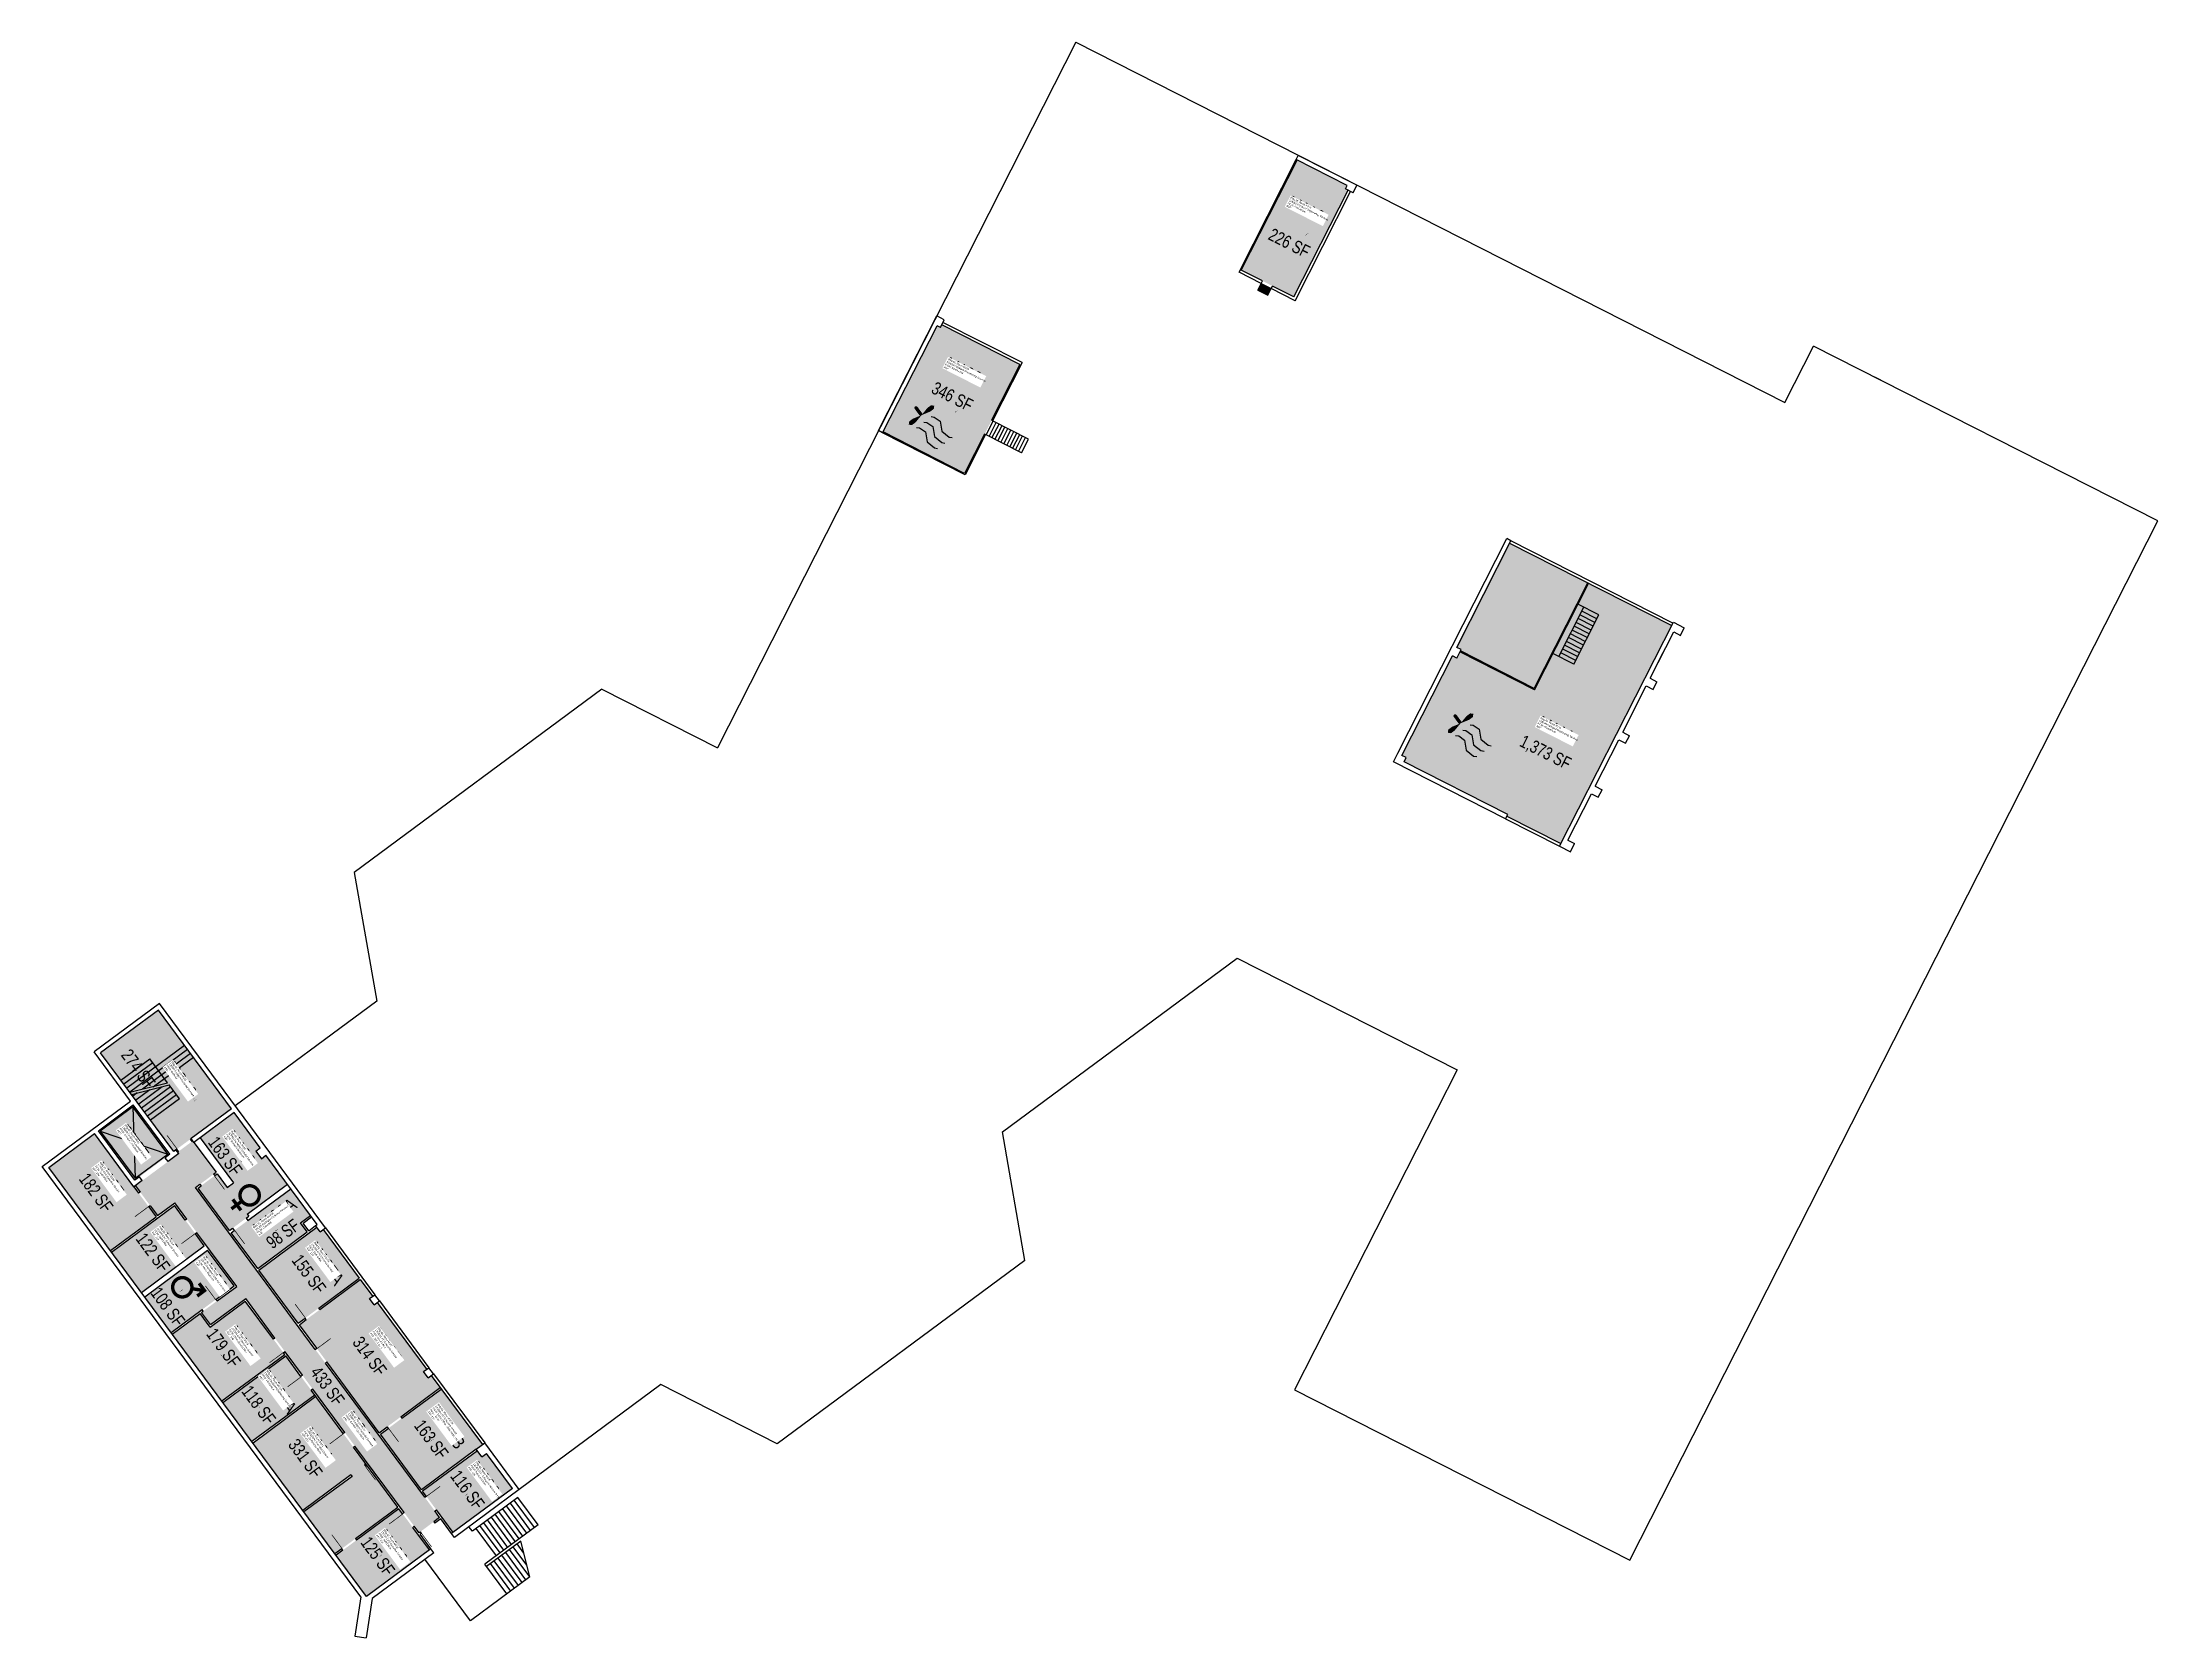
# Model space of a CAD drawing. Header units: inches. Extents: x 69218137 to 69222609, y 27671114 to 27674487.
import ezdxf
from ezdxf.enums import TextEntityAlignment as Align

# ---------------------------------------------------------------- set-up
doc = ezdxf.new("R2010")
doc.units = ezdxf.units.IN
doc.header["$LTSCALE"] = 25
doc.header["$MEASUREMENT"] = 0
doc.layers.get('0').update_dxf_attribs({"linetype": 'CONTINUOUS'})
for name, color, linetype in [('A-DOOR', 2, 'CONTINUOUS'), ('A-FLOR', 3, 'CONTINUOUS'), ('A-IDEN-ICON', 4, 'CONTINUOUS'), ('A-IDEN-RNUM', 7, 'CONTINUOUS'), ('A-IDEN-SNUM', 4, 'CONTINUOUS'), ('A-IDEN-VNUM', 4, 'CONTINUOUS'), ('A-SITE', 3, 'CONTINUOUS'), ('A-WALL', 5, 'CONTINUOUS'), ('AREA-TEXT', 3, 'CONTINUOUS'), ('Rooms-Category-Color', 7, 'CONTINUOUS'), ('Rooms-College-Color', 7, 'CONTINUOUS'), ('Rooms-Department-Color', 7, 'CONTINUOUS'), ('Rooms-Division-Color', 7, 'CONTINUOUS'), ('Rooms-Information', 7, 'CONTINUOUS')]:
    doc.layers.add(name, color=color, linetype=linetype)
doc.styles.add('CP_AREA', font='arial.ttf', dxfattribs={"height": 15})
doc.styles.add('CP_ROOMSNUMBER', font='arial.ttf', dxfattribs={"height": 1})
doc.styles.add('CP_ROOMVNUMBER', font='arial.ttf', dxfattribs={"width": 0.85, "height": 0.075})

# ---------------------------------------------------------------- blocks, each defined once
blk = doc.blocks.new('CPMECH')
for p, q in [((0.005, 0.025), (0.015, 0.035)), ((0.015, 0.035), (0.045, 0.045)), ((0.015, -0.005), (0.045, 0.005)), ((0.045, 0.045), (0.085, 0.025)), ((0.045, 0.005), (0.085, -0.015)), ((0.085, 0.025), (0.125, 0.035)), ((0.125, 0.035), (0.135, 0.045)), ((0.125, -0.005), (0.135, 0.005)), ((0.005, -0.015), (0.015, -0.005)), ((0.005, -0.055), (0.015, -0.045)), ((0.015, -0.045), (0.045, -0.035)), ((0.045, -0.035), (0.085, -0.055)), ((0.085, -0.015), (0.125, -0.005)), ((0.085, -0.055), (0.125, -0.045)), ((0.125, -0.045), (0.135, -0.035))]:
    blk.add_line(p, q)
at = {"const_width": 0.0075}
blk.add_lwpolyline([(-0.0682, -0.0069, 1), (-0.0618, -0.0031, 1)], format="xyb", close=True, dxfattribs=at)
at = {"const_width": 0.015}
blk.add_lwpolyline([(-0.025, -0.005), (-0.065, -0.005)], dxfattribs=at)
for points in [[(-0.025, -0.005, 0, 0.02, 0), (-0.025, 0.035, 0.02, 0.02, 0), (-0.025, 0.055, 0.02, 0, 0), (-0.025, 0.065, 0, 0, 0)], [(-0.025, -0.005, 0, 0.02, 0), (-0.025, -0.045, 0.02, 0.02, 0), (-0.025, -0.065, 0.02, 0, 0), (-0.025, -0.075, 0, 0, 0)]]:
    blk.add_lwpolyline(points, format="xyseb")
blk = doc.blocks.new('CPWOMEN')
at = {"const_width": 0.015}
blk.add_lwpolyline([(-0.0375, 0, 1), (0.0475, 0, 1)], format="xyb", close=True, dxfattribs=at)
for points in [[(-0.025, -0.07), (0.035, -0.07)], [(0.005, -0.04), (0.005, -0.1)]]:
    blk.add_lwpolyline(points, dxfattribs=at)
blk = doc.blocks.new('CPMEN')
at = {"const_width": 0.015}
blk.add_lwpolyline([(-0.0575, -0.02, 1), (0.0275, -0.02, 1)], format="xyb", close=True, dxfattribs=at)
for points in [[(0.055, 0.01), (0.055, 0.05), (0.015, 0.05)], [(0.0151, 0.0101), (0.055, 0.05)]]:
    blk.add_lwpolyline(points, dxfattribs=at)

msp = doc.modelspace()

# ---------------------------------------------------------------- hatches: boundary and pattern name
at = {"layer": 'Rooms-Category-Color', "true_color": 0xadadad}
for points in [[(69220789.6, 27674238.5), (69220895.7, 27674184.6), (69220892.1, 27674177.5), (69220897.4, 27674174.8), (69220782.8, 27673949.2), (69220671.4, 27674005.8)], [(69219914.3, 27673663.5), (69220086.8, 27673575.9), (69220203.7, 27673805.9), (69220193, 27673811.4), (69220038.3, 27673889.9), (69220036.5, 27673886.4), (69220035.6, 27673884.6), (69220028.4, 27673888.2)], [(69221127.3, 27673185.4), (69221136.4, 27673203.2), (69221125.5, 27673208.4), (69221236.7, 27673428.1), (69221402.6, 27673345), (69221404.2, 27673344.2), (69221402.6, 27673345), (69221404.2, 27673344.2), (69221416.7, 27673337.9), (69221448.4, 27673321.8), (69221581.7, 27673254.1), (69221573.1, 27673237.2), (69221555.9, 27673203.3), (69221554, 27673199.7), (69221524.6, 27673141.8), (69221521.9, 27673136.4), (69221468.5, 27673031.2), (69221466.2, 27673026.7), (69221465.7, 27673025.8), (69221464.4, 27673023.2), (69221462.1, 27673018.7), (69221349.4, 27672796.7), (69221347.5, 27672793.1), (69221233.4, 27672851.1), (69221235.2, 27672854.7), (69221135.4, 27672905.4), (69221128.2, 27672909), (69221015.9, 27672966.1), (69221020.4, 27672975), (69221011.5, 27672979.5), (69221058.8, 27673072.7), (69221071.1, 27673096.8), (69221118.4, 27673189.9)], [(69218414.3, 27672142.1), (69218469, 27672182.5), (69218536.5, 27672232.5), (69218532.9, 27672237.3), (69218509.1, 27672269.5), (69218493.4, 27672290.8), (69218487.4, 27672298.8), (69218463.3, 27672331.4), (69218459.7, 27672336.2), (69218417.8, 27672392.8), (69218403.5, 27672412.1), (69218382.1, 27672441.1), (69218321, 27672395.9), (69218314.6, 27672391.1), (69218259.9, 27672350.6), (69218281.4, 27672321.7), (69218295.6, 27672302.4)], [(69218332.3, 27672081.4), (69218255, 27672185.9), (69218328.9, 27672240.6), (69218406.3, 27672136.1), (69218396.6, 27672129), (69218342, 27672088.5)], [(69218567.9, 27672001.3), (69218538.9, 27671979.9), (69218532.5, 27671975.1), (69218466, 27672064.9), (69218472.2, 27672069.5), (69218501.2, 27672091), (69218506.5, 27672094.9), (69218527.7, 27672066.1), (69218540.6, 27672075.7), (69218470.1, 27672170.9), (69218481.3, 27672179.2), (69218542.4, 27672224.4), (69218597.5, 27672150.1), (69218587.8, 27672142.9), (69218599.7, 27672126.8), (69218609.4, 27672134), (69218654.7, 27672072.7), (69218569.5, 27672009.7), (69218573, 27672005.1)], [(69218454.9, 27672164.6), (69218422.7, 27672140.8), (69218425.1, 27672137.6), (69218402.6, 27672120.9), (69218347.9, 27672080.5), (69218333.5, 27672069.8), (69218343.4, 27672056.3), (69218364.8, 27672027.4), (69218380.3, 27672006.5), (69218416.8, 27672033.5), (69218442.1, 27671999.3), (69218463.5, 27671970.4), (69218547.5, 27671856.9), (69218506, 27671826.1), (69218477, 27671804.7), (69218473.2, 27671801.9), (69218492.3, 27671776.1), (69218566.6, 27671831.1), (69218628.3, 27671747.7), (69218649.7, 27671718.8), (69218686.8, 27671668.8), (69218708.2, 27671639.8), (69218901.5, 27671378.6), (69218923, 27671349.7), (69218933.1, 27671336), (69218935.3, 27671337.6), (69218964.2, 27671359.1), (69218976.7, 27671368.3), (69218966.6, 27671382), (69218945.1, 27671410.9), (69218735.1, 27671694.6), (69218713.7, 27671723.6), (69218460.4, 27672065.8), (69218469.9, 27672072.8), (69218498.8, 27672094.2), (69218504.1, 27672098.1)], [(69218682.4, 27671991.5), (69218703.3, 27672007), (69218661.7, 27672063.3), (69218576.5, 27672000.2), (69218571.4, 27671996.5), (69218542.5, 27671975), (69218536.1, 27671970.3), (69218592, 27671894.7), (69218637.2, 27671928.2), (69218642.1, 27671931.8), (69218650.1, 27671937.7), (69218679, 27671959.2), (69218696.7, 27671972.3)], [(69218409, 27671759.3), (69218474.6, 27671807.9), (69218503.6, 27671829.3), (69218542, 27671857.7), (69218486, 27671933.2), (69218353.1, 27671834.8), (69218390.5, 27671784.2), (69218394.1, 27671779.4)], [(69218651.4, 27671709.8), (69218712.7, 27671627), (69218579.7, 27671528.6), (69218518.4, 27671611.4)], [(69219056.6, 27671509.5), (69218940.6, 27671423.7), (69218948.4, 27671413.3), (69218969.8, 27671384.3), (69219005.2, 27671336.5), (69219128.3, 27671427.7), (69219130.8, 27671429.5), (69219106.4, 27671462.4), (69219075.7, 27671503.8), (69219066.1, 27671496.7)]]:
    msp.add_hatch(color=253, dxfattribs=at).paths.add_polyline_path(points)
at = {"layer": 'Rooms-Category-Color', "true_color": 0xfa9ba3}
for points in [[(69218280.6, 27671932.7), (69218233.8, 27671996), (69218231.4, 27671999.2), (69218227.8, 27672004), (69218150.5, 27672108.5), (69218161.4, 27672116.6), (69218238.5, 27672173.7), (69218247, 27672179.9), (69218324.3, 27672075.4), (69218327.9, 27672070.6), (69218330.2, 27672067.4), (69218340.2, 27672053.9), (69218361.6, 27672025), (69218377.1, 27672004.1)], [(69218346.1, 27671844.3), (69218479, 27671942.7), (69218460.3, 27671968), (69218438.9, 27671996.9), (69218416, 27672027.9), (69218283, 27671929.5), (69218288.8, 27671921.7), (69218292.4, 27671916.8)], [(69218723.9, 27671972.5), (69218730.4, 27671977.2), (69218806.5, 27671874.4), (69218720.5, 27671810.7), (69218692.1, 27671789.7), (69218677.7, 27671779), (69218594.4, 27671891.5), (69218716.8, 27671982.1), (69218718, 27671980.5)], [(69218844.6, 27671822.9), (69218949.3, 27671681.4), (69218942.8, 27671676.7), (69218952.4, 27671663.8), (69218958.8, 27671668.6), (69218977.8, 27671642.9), (69218894.4, 27671581.1), (69218865.5, 27671559.7), (69218849, 27671547.5), (69218738.3, 27671697), (69218716.9, 27671725.9), (69218680, 27671775.8), (69218694.5, 27671786.5), (69218722.9, 27671807.5), (69218808.9, 27671871.1), (69218835.1, 27671835.8), (69218828.6, 27671831), (69218838.1, 27671818.1)], [(69218896.8, 27671577.9), (69218980.2, 27671639.6), (69219067.1, 27671522.3), (69219054.2, 27671512.8), (69218938.2, 27671426.9), (69218851.4, 27671544.3), (69218867.9, 27671556.5)], [(69218649.2, 27671575.1), (69218682, 27671599.3), (69218715.1, 27671623.8), (69218888.2, 27671389.9), (69218755.2, 27671291.4), (69218689.7, 27671379.9), (69218791.4, 27671455.1), (69218789, 27671458.3), (69218687.4, 27671383.1), (69218671.3, 27671404.8), (69218582.1, 27671525.4)], [(69218955.1, 27671299.5), (69218939.2, 27671287.6), (69218822.1, 27671201), (69218757.6, 27671288.2), (69218890.6, 27671386.7), (69218898.3, 27671376.2), (69218919.7, 27671347.3)]]:
    msp.add_hatch(color=241, dxfattribs=at).paths.add_polyline_path(points)
at = {"layer": 'Rooms-Category-Color', "true_color": 0xfbafa2}
msp.add_hatch(color=21, dxfattribs=at).paths.add_polyline_path([(69218470, 27671799.5), (69218491.4, 27671770.5), (69218565.7, 27671825.5), (69218625.1, 27671745.4), (69218646.5, 27671716.4), (69218649, 27671713), (69218516.1, 27671614.6), (69218471.7, 27671674.5), (69218412.5, 27671754.4), (69218411.4, 27671756.1)])
at = {"layer": 'Rooms-College-Color', "true_color": 0xadadad}
for points in [[(69220789.6, 27674238.5), (69220895.7, 27674184.6), (69220892.1, 27674177.5), (69220897.4, 27674174.8), (69220782.8, 27673949.2), (69220671.4, 27674005.8)], [(69219914.3, 27673663.5), (69220086.8, 27673575.9), (69220203.7, 27673805.9), (69220193, 27673811.4), (69220038.3, 27673889.9), (69220036.5, 27673886.4), (69220035.6, 27673884.6), (69220028.4, 27673888.2)], [(69221127.3, 27673185.4), (69221136.4, 27673203.2), (69221125.5, 27673208.4), (69221236.7, 27673428.1), (69221402.6, 27673345), (69221404.2, 27673344.2), (69221402.6, 27673345), (69221404.2, 27673344.2), (69221416.7, 27673337.9), (69221448.4, 27673321.8), (69221581.7, 27673254.1), (69221573.1, 27673237.2), (69221555.9, 27673203.3), (69221554, 27673199.7), (69221524.6, 27673141.8), (69221521.9, 27673136.4), (69221468.5, 27673031.2), (69221466.2, 27673026.7), (69221465.7, 27673025.8), (69221464.4, 27673023.2), (69221462.1, 27673018.7), (69221349.4, 27672796.7), (69221347.5, 27672793.1), (69221233.4, 27672851.1), (69221235.2, 27672854.7), (69221135.4, 27672905.4), (69221128.2, 27672909), (69221015.9, 27672966.1), (69221020.4, 27672975), (69221011.5, 27672979.5), (69221058.8, 27673072.7), (69221071.1, 27673096.8), (69221118.4, 27673189.9)], [(69218414.3, 27672142.1), (69218469, 27672182.5), (69218536.5, 27672232.5), (69218532.9, 27672237.3), (69218509.1, 27672269.5), (69218493.4, 27672290.8), (69218487.4, 27672298.8), (69218463.3, 27672331.4), (69218459.7, 27672336.2), (69218417.8, 27672392.8), (69218403.5, 27672412.1), (69218382.1, 27672441.1), (69218321, 27672395.9), (69218314.6, 27672391.1), (69218259.9, 27672350.6), (69218281.4, 27672321.7), (69218295.6, 27672302.4)], [(69218332.3, 27672081.4), (69218255, 27672185.9), (69218328.9, 27672240.6), (69218406.3, 27672136.1), (69218396.6, 27672129), (69218342, 27672088.5)], [(69218567.9, 27672001.3), (69218538.9, 27671979.9), (69218532.5, 27671975.1), (69218466, 27672064.9), (69218472.2, 27672069.5), (69218501.2, 27672091), (69218506.5, 27672094.9), (69218527.7, 27672066.1), (69218540.6, 27672075.7), (69218470.1, 27672170.9), (69218481.3, 27672179.2), (69218542.4, 27672224.4), (69218597.5, 27672150.1), (69218587.8, 27672142.9), (69218599.7, 27672126.8), (69218609.4, 27672134), (69218654.7, 27672072.7), (69218569.5, 27672009.7), (69218573, 27672005.1)], [(69218280.6, 27671932.7), (69218233.8, 27671996), (69218231.4, 27671999.2), (69218227.8, 27672004), (69218150.5, 27672108.5), (69218161.4, 27672116.6), (69218238.5, 27672173.7), (69218247, 27672179.9), (69218324.3, 27672075.4), (69218327.9, 27672070.6), (69218330.2, 27672067.4), (69218340.2, 27672053.9), (69218361.6, 27672025), (69218377.1, 27672004.1)], [(69218454.9, 27672164.6), (69218422.7, 27672140.8), (69218425.1, 27672137.6), (69218402.6, 27672120.9), (69218347.9, 27672080.5), (69218333.5, 27672069.8), (69218343.4, 27672056.3), (69218364.8, 27672027.4), (69218380.3, 27672006.5), (69218416.8, 27672033.5), (69218442.1, 27671999.3), (69218463.5, 27671970.4), (69218547.5, 27671856.9), (69218506, 27671826.1), (69218477, 27671804.7), (69218473.2, 27671801.9), (69218492.3, 27671776.1), (69218566.6, 27671831.1), (69218628.3, 27671747.7), (69218649.7, 27671718.8), (69218686.8, 27671668.8), (69218708.2, 27671639.8), (69218901.5, 27671378.6), (69218923, 27671349.7), (69218933.1, 27671336), (69218935.3, 27671337.6), (69218964.2, 27671359.1), (69218976.7, 27671368.3), (69218966.6, 27671382), (69218945.1, 27671410.9), (69218735.1, 27671694.6), (69218713.7, 27671723.6), (69218460.4, 27672065.8), (69218469.9, 27672072.8), (69218498.8, 27672094.2), (69218504.1, 27672098.1)], [(69218682.4, 27671991.5), (69218703.3, 27672007), (69218661.7, 27672063.3), (69218576.5, 27672000.2), (69218571.4, 27671996.5), (69218542.5, 27671975), (69218536.1, 27671970.3), (69218592, 27671894.7), (69218637.2, 27671928.2), (69218642.1, 27671931.8), (69218650.1, 27671937.7), (69218679, 27671959.2), (69218696.7, 27671972.3)], [(69218346.1, 27671844.3), (69218479, 27671942.7), (69218460.3, 27671968), (69218438.9, 27671996.9), (69218416, 27672027.9), (69218283, 27671929.5), (69218288.8, 27671921.7), (69218292.4, 27671916.8)], [(69218723.9, 27671972.5), (69218730.4, 27671977.2), (69218806.5, 27671874.4), (69218720.5, 27671810.7), (69218692.1, 27671789.7), (69218677.7, 27671779), (69218594.4, 27671891.5), (69218716.8, 27671982.1), (69218718, 27671980.5)], [(69218409, 27671759.3), (69218474.6, 27671807.9), (69218503.6, 27671829.3), (69218542, 27671857.7), (69218486, 27671933.2), (69218353.1, 27671834.8), (69218390.5, 27671784.2), (69218394.1, 27671779.4)], [(69218844.6, 27671822.9), (69218949.3, 27671681.4), (69218942.8, 27671676.7), (69218952.4, 27671663.8), (69218958.8, 27671668.6), (69218977.8, 27671642.9), (69218894.4, 27671581.1), (69218865.5, 27671559.7), (69218849, 27671547.5), (69218738.3, 27671697), (69218716.9, 27671725.9), (69218680, 27671775.8), (69218694.5, 27671786.5), (69218722.9, 27671807.5), (69218808.9, 27671871.1), (69218835.1, 27671835.8), (69218828.6, 27671831), (69218838.1, 27671818.1)], [(69218470, 27671799.5), (69218491.4, 27671770.5), (69218565.7, 27671825.5), (69218625.1, 27671745.4), (69218646.5, 27671716.4), (69218649, 27671713), (69218516.1, 27671614.6), (69218471.7, 27671674.5), (69218412.5, 27671754.4), (69218411.4, 27671756.1)], [(69218651.4, 27671709.8), (69218712.7, 27671627), (69218579.7, 27671528.6), (69218518.4, 27671611.4)], [(69218896.8, 27671577.9), (69218980.2, 27671639.6), (69219067.1, 27671522.3), (69219054.2, 27671512.8), (69218938.2, 27671426.9), (69218851.4, 27671544.3), (69218867.9, 27671556.5)], [(69218649.2, 27671575.1), (69218682, 27671599.3), (69218715.1, 27671623.8), (69218888.2, 27671389.9), (69218755.2, 27671291.4), (69218689.7, 27671379.9), (69218791.4, 27671455.1), (69218789, 27671458.3), (69218687.4, 27671383.1), (69218671.3, 27671404.8), (69218582.1, 27671525.4)], [(69219056.6, 27671509.5), (69218940.6, 27671423.7), (69218948.4, 27671413.3), (69218969.8, 27671384.3), (69219005.2, 27671336.5), (69219128.3, 27671427.7), (69219130.8, 27671429.5), (69219106.4, 27671462.4), (69219075.7, 27671503.8), (69219066.1, 27671496.7)], [(69218955.1, 27671299.5), (69218939.2, 27671287.6), (69218822.1, 27671201), (69218757.6, 27671288.2), (69218890.6, 27671386.7), (69218898.3, 27671376.2), (69218919.7, 27671347.3)]]:
    msp.add_hatch(color=253, dxfattribs=at).paths.add_polyline_path(points)
at = {"layer": 'Rooms-Department-Color', "true_color": 0xacacac}
for points in [[(69220789.6, 27674238.5), (69220895.7, 27674184.6), (69220892.1, 27674177.5), (69220897.4, 27674174.8), (69220782.8, 27673949.2), (69220671.4, 27674005.8)], [(69219914.3, 27673663.5), (69220086.8, 27673575.9), (69220203.7, 27673805.9), (69220193, 27673811.4), (69220038.3, 27673889.9), (69220036.5, 27673886.4), (69220035.6, 27673884.6), (69220028.4, 27673888.2)], [(69221127.3, 27673185.4), (69221136.4, 27673203.2), (69221125.5, 27673208.4), (69221236.7, 27673428.1), (69221402.6, 27673345), (69221404.2, 27673344.2), (69221402.6, 27673345), (69221404.2, 27673344.2), (69221416.7, 27673337.9), (69221448.4, 27673321.8), (69221581.7, 27673254.1), (69221573.1, 27673237.2), (69221555.9, 27673203.3), (69221554, 27673199.7), (69221524.6, 27673141.8), (69221521.9, 27673136.4), (69221468.5, 27673031.2), (69221466.2, 27673026.7), (69221465.7, 27673025.8), (69221464.4, 27673023.2), (69221462.1, 27673018.7), (69221349.4, 27672796.7), (69221347.5, 27672793.1), (69221233.4, 27672851.1), (69221235.2, 27672854.7), (69221135.4, 27672905.4), (69221128.2, 27672909), (69221015.9, 27672966.1), (69221020.4, 27672975), (69221011.5, 27672979.5), (69221058.8, 27673072.7), (69221071.1, 27673096.8), (69221118.4, 27673189.9)], [(69218414.3, 27672142.1), (69218469, 27672182.5), (69218536.5, 27672232.5), (69218532.9, 27672237.3), (69218509.1, 27672269.5), (69218493.4, 27672290.8), (69218487.4, 27672298.8), (69218463.3, 27672331.4), (69218459.7, 27672336.2), (69218417.8, 27672392.8), (69218403.5, 27672412.1), (69218382.1, 27672441.1), (69218321, 27672395.9), (69218314.6, 27672391.1), (69218259.9, 27672350.6), (69218281.4, 27672321.7), (69218295.6, 27672302.4)], [(69218332.3, 27672081.4), (69218255, 27672185.9), (69218328.9, 27672240.6), (69218406.3, 27672136.1), (69218396.6, 27672129), (69218342, 27672088.5)], [(69218567.9, 27672001.3), (69218538.9, 27671979.9), (69218532.5, 27671975.1), (69218466, 27672064.9), (69218472.2, 27672069.5), (69218501.2, 27672091), (69218506.5, 27672094.9), (69218527.7, 27672066.1), (69218540.6, 27672075.7), (69218470.1, 27672170.9), (69218481.3, 27672179.2), (69218542.4, 27672224.4), (69218597.5, 27672150.1), (69218587.8, 27672142.9), (69218599.7, 27672126.8), (69218609.4, 27672134), (69218654.7, 27672072.7), (69218569.5, 27672009.7), (69218573, 27672005.1)], [(69218454.9, 27672164.6), (69218422.7, 27672140.8), (69218425.1, 27672137.6), (69218402.6, 27672120.9), (69218347.9, 27672080.5), (69218333.5, 27672069.8), (69218343.4, 27672056.3), (69218364.8, 27672027.4), (69218380.3, 27672006.5), (69218416.8, 27672033.5), (69218442.1, 27671999.3), (69218463.5, 27671970.4), (69218547.5, 27671856.9), (69218506, 27671826.1), (69218477, 27671804.7), (69218473.2, 27671801.9), (69218492.3, 27671776.1), (69218566.6, 27671831.1), (69218628.3, 27671747.7), (69218649.7, 27671718.8), (69218686.8, 27671668.8), (69218708.2, 27671639.8), (69218901.5, 27671378.6), (69218923, 27671349.7), (69218933.1, 27671336), (69218935.3, 27671337.6), (69218964.2, 27671359.1), (69218976.7, 27671368.3), (69218966.6, 27671382), (69218945.1, 27671410.9), (69218735.1, 27671694.6), (69218713.7, 27671723.6), (69218460.4, 27672065.8), (69218469.9, 27672072.8), (69218498.8, 27672094.2), (69218504.1, 27672098.1)], [(69218682.4, 27671991.5), (69218703.3, 27672007), (69218661.7, 27672063.3), (69218576.5, 27672000.2), (69218571.4, 27671996.5), (69218542.5, 27671975), (69218536.1, 27671970.3), (69218592, 27671894.7), (69218637.2, 27671928.2), (69218642.1, 27671931.8), (69218650.1, 27671937.7), (69218679, 27671959.2), (69218696.7, 27671972.3)], [(69218409, 27671759.3), (69218474.6, 27671807.9), (69218503.6, 27671829.3), (69218542, 27671857.7), (69218486, 27671933.2), (69218353.1, 27671834.8), (69218390.5, 27671784.2), (69218394.1, 27671779.4)], [(69218651.4, 27671709.8), (69218712.7, 27671627), (69218579.7, 27671528.6), (69218518.4, 27671611.4)], [(69219056.6, 27671509.5), (69218940.6, 27671423.7), (69218948.4, 27671413.3), (69218969.8, 27671384.3), (69219005.2, 27671336.5), (69219128.3, 27671427.7), (69219130.8, 27671429.5), (69219106.4, 27671462.4), (69219075.7, 27671503.8), (69219066.1, 27671496.7)]]:
    msp.add_hatch(color=253, dxfattribs=at).paths.add_polyline_path(points)
at = {"layer": 'Rooms-Department-Color', "true_color": 0x80bc67}
for points in [[(69218280.6, 27671932.7), (69218233.8, 27671996), (69218231.4, 27671999.2), (69218227.8, 27672004), (69218150.5, 27672108.5), (69218161.4, 27672116.6), (69218238.5, 27672173.7), (69218247, 27672179.9), (69218324.3, 27672075.4), (69218327.9, 27672070.6), (69218330.2, 27672067.4), (69218340.2, 27672053.9), (69218361.6, 27672025), (69218377.1, 27672004.1)], [(69218346.1, 27671844.3), (69218479, 27671942.7), (69218460.3, 27671968), (69218438.9, 27671996.9), (69218416, 27672027.9), (69218283, 27671929.5), (69218288.8, 27671921.7), (69218292.4, 27671916.8)], [(69218723.9, 27671972.5), (69218730.4, 27671977.2), (69218806.5, 27671874.4), (69218720.5, 27671810.7), (69218692.1, 27671789.7), (69218677.7, 27671779), (69218594.4, 27671891.5), (69218716.8, 27671982.1), (69218718, 27671980.5)], [(69218844.6, 27671822.9), (69218949.3, 27671681.4), (69218942.8, 27671676.7), (69218952.4, 27671663.8), (69218958.8, 27671668.6), (69218977.8, 27671642.9), (69218894.4, 27671581.1), (69218865.5, 27671559.7), (69218849, 27671547.5), (69218738.3, 27671697), (69218716.9, 27671725.9), (69218680, 27671775.8), (69218694.5, 27671786.5), (69218722.9, 27671807.5), (69218808.9, 27671871.1), (69218835.1, 27671835.8), (69218828.6, 27671831), (69218838.1, 27671818.1)], [(69218470, 27671799.5), (69218491.4, 27671770.5), (69218565.7, 27671825.5), (69218625.1, 27671745.4), (69218646.5, 27671716.4), (69218649, 27671713), (69218516.1, 27671614.6), (69218471.7, 27671674.5), (69218412.5, 27671754.4), (69218411.4, 27671756.1)], [(69218896.8, 27671577.9), (69218980.2, 27671639.6), (69219067.1, 27671522.3), (69219054.2, 27671512.8), (69218938.2, 27671426.9), (69218851.4, 27671544.3), (69218867.9, 27671556.5)], [(69218649.2, 27671575.1), (69218682, 27671599.3), (69218715.1, 27671623.8), (69218888.2, 27671389.9), (69218755.2, 27671291.4), (69218689.7, 27671379.9), (69218791.4, 27671455.1), (69218789, 27671458.3), (69218687.4, 27671383.1), (69218671.3, 27671404.8), (69218582.1, 27671525.4)], [(69218955.1, 27671299.5), (69218939.2, 27671287.6), (69218822.1, 27671201), (69218757.6, 27671288.2), (69218890.6, 27671386.7), (69218898.3, 27671376.2), (69218919.7, 27671347.3)]]:
    msp.add_hatch(color=83, dxfattribs=at).paths.add_polyline_path(points)
at = {"layer": 'Rooms-Division-Color', "true_color": 0xadadad}
for points in [[(69220789.6, 27674238.5), (69220895.7, 27674184.6), (69220892.1, 27674177.5), (69220897.4, 27674174.8), (69220782.8, 27673949.2), (69220671.4, 27674005.8)], [(69219914.3, 27673663.5), (69220086.8, 27673575.9), (69220203.7, 27673805.9), (69220193, 27673811.4), (69220038.3, 27673889.9), (69220036.5, 27673886.4), (69220035.6, 27673884.6), (69220028.4, 27673888.2)], [(69221127.3, 27673185.4), (69221136.4, 27673203.2), (69221125.5, 27673208.4), (69221236.7, 27673428.1), (69221402.6, 27673345), (69221404.2, 27673344.2), (69221402.6, 27673345), (69221404.2, 27673344.2), (69221416.7, 27673337.9), (69221448.4, 27673321.8), (69221581.7, 27673254.1), (69221573.1, 27673237.2), (69221555.9, 27673203.3), (69221554, 27673199.7), (69221524.6, 27673141.8), (69221521.9, 27673136.4), (69221468.5, 27673031.2), (69221466.2, 27673026.7), (69221465.7, 27673025.8), (69221464.4, 27673023.2), (69221462.1, 27673018.7), (69221349.4, 27672796.7), (69221347.5, 27672793.1), (69221233.4, 27672851.1), (69221235.2, 27672854.7), (69221135.4, 27672905.4), (69221128.2, 27672909), (69221015.9, 27672966.1), (69221020.4, 27672975), (69221011.5, 27672979.5), (69221058.8, 27673072.7), (69221071.1, 27673096.8), (69221118.4, 27673189.9)], [(69218414.3, 27672142.1), (69218469, 27672182.5), (69218536.5, 27672232.5), (69218532.9, 27672237.3), (69218509.1, 27672269.5), (69218493.4, 27672290.8), (69218487.4, 27672298.8), (69218463.3, 27672331.4), (69218459.7, 27672336.2), (69218417.8, 27672392.8), (69218403.5, 27672412.1), (69218382.1, 27672441.1), (69218321, 27672395.9), (69218314.6, 27672391.1), (69218259.9, 27672350.6), (69218281.4, 27672321.7), (69218295.6, 27672302.4)], [(69218332.3, 27672081.4), (69218255, 27672185.9), (69218328.9, 27672240.6), (69218406.3, 27672136.1), (69218396.6, 27672129), (69218342, 27672088.5)], [(69218567.9, 27672001.3), (69218538.9, 27671979.9), (69218532.5, 27671975.1), (69218466, 27672064.9), (69218472.2, 27672069.5), (69218501.2, 27672091), (69218506.5, 27672094.9), (69218527.7, 27672066.1), (69218540.6, 27672075.7), (69218470.1, 27672170.9), (69218481.3, 27672179.2), (69218542.4, 27672224.4), (69218597.5, 27672150.1), (69218587.8, 27672142.9), (69218599.7, 27672126.8), (69218609.4, 27672134), (69218654.7, 27672072.7), (69218569.5, 27672009.7), (69218573, 27672005.1)], [(69218454.9, 27672164.6), (69218422.7, 27672140.8), (69218425.1, 27672137.6), (69218402.6, 27672120.9), (69218347.9, 27672080.5), (69218333.5, 27672069.8), (69218343.4, 27672056.3), (69218364.8, 27672027.4), (69218380.3, 27672006.5), (69218416.8, 27672033.5), (69218442.1, 27671999.3), (69218463.5, 27671970.4), (69218547.5, 27671856.9), (69218506, 27671826.1), (69218477, 27671804.7), (69218473.2, 27671801.9), (69218492.3, 27671776.1), (69218566.6, 27671831.1), (69218628.3, 27671747.7), (69218649.7, 27671718.8), (69218686.8, 27671668.8), (69218708.2, 27671639.8), (69218901.5, 27671378.6), (69218923, 27671349.7), (69218933.1, 27671336), (69218935.3, 27671337.6), (69218964.2, 27671359.1), (69218976.7, 27671368.3), (69218966.6, 27671382), (69218945.1, 27671410.9), (69218735.1, 27671694.6), (69218713.7, 27671723.6), (69218460.4, 27672065.8), (69218469.9, 27672072.8), (69218498.8, 27672094.2), (69218504.1, 27672098.1)], [(69218682.4, 27671991.5), (69218703.3, 27672007), (69218661.7, 27672063.3), (69218576.5, 27672000.2), (69218571.4, 27671996.5), (69218542.5, 27671975), (69218536.1, 27671970.3), (69218592, 27671894.7), (69218637.2, 27671928.2), (69218642.1, 27671931.8), (69218650.1, 27671937.7), (69218679, 27671959.2), (69218696.7, 27671972.3)], [(69218409, 27671759.3), (69218474.6, 27671807.9), (69218503.6, 27671829.3), (69218542, 27671857.7), (69218486, 27671933.2), (69218353.1, 27671834.8), (69218390.5, 27671784.2), (69218394.1, 27671779.4)], [(69218651.4, 27671709.8), (69218712.7, 27671627), (69218579.7, 27671528.6), (69218518.4, 27671611.4)], [(69219056.6, 27671509.5), (69218940.6, 27671423.7), (69218948.4, 27671413.3), (69218969.8, 27671384.3), (69219005.2, 27671336.5), (69219128.3, 27671427.7), (69219130.8, 27671429.5), (69219106.4, 27671462.4), (69219075.7, 27671503.8), (69219066.1, 27671496.7)]]:
    msp.add_hatch(color=253, dxfattribs=at).paths.add_polyline_path(points)
at = {"layer": 'Rooms-Division-Color', "true_color": 0x80bc67}
for points in [[(69218280.6, 27671932.7), (69218233.8, 27671996), (69218231.4, 27671999.2), (69218227.8, 27672004), (69218150.5, 27672108.5), (69218161.4, 27672116.6), (69218238.5, 27672173.7), (69218247, 27672179.9), (69218324.3, 27672075.4), (69218327.9, 27672070.6), (69218330.2, 27672067.4), (69218340.2, 27672053.9), (69218361.6, 27672025), (69218377.1, 27672004.1)], [(69218346.1, 27671844.3), (69218479, 27671942.7), (69218460.3, 27671968), (69218438.9, 27671996.9), (69218416, 27672027.9), (69218283, 27671929.5), (69218288.8, 27671921.7), (69218292.4, 27671916.8)], [(69218723.9, 27671972.5), (69218730.4, 27671977.2), (69218806.5, 27671874.4), (69218720.5, 27671810.7), (69218692.1, 27671789.7), (69218677.7, 27671779), (69218594.4, 27671891.5), (69218716.8, 27671982.1), (69218718, 27671980.5)], [(69218844.6, 27671822.9), (69218949.3, 27671681.4), (69218942.8, 27671676.7), (69218952.4, 27671663.8), (69218958.8, 27671668.6), (69218977.8, 27671642.9), (69218894.4, 27671581.1), (69218865.5, 27671559.7), (69218849, 27671547.5), (69218738.3, 27671697), (69218716.9, 27671725.9), (69218680, 27671775.8), (69218694.5, 27671786.5), (69218722.9, 27671807.5), (69218808.9, 27671871.1), (69218835.1, 27671835.8), (69218828.6, 27671831), (69218838.1, 27671818.1)], [(69218470, 27671799.5), (69218491.4, 27671770.5), (69218565.7, 27671825.5), (69218625.1, 27671745.4), (69218646.5, 27671716.4), (69218649, 27671713), (69218516.1, 27671614.6), (69218471.7, 27671674.5), (69218412.5, 27671754.4), (69218411.4, 27671756.1)], [(69218896.8, 27671577.9), (69218980.2, 27671639.6), (69219067.1, 27671522.3), (69219054.2, 27671512.8), (69218938.2, 27671426.9), (69218851.4, 27671544.3), (69218867.9, 27671556.5)], [(69218649.2, 27671575.1), (69218682, 27671599.3), (69218715.1, 27671623.8), (69218888.2, 27671389.9), (69218755.2, 27671291.4), (69218689.7, 27671379.9), (69218791.4, 27671455.1), (69218789, 27671458.3), (69218687.4, 27671383.1), (69218671.3, 27671404.8), (69218582.1, 27671525.4)], [(69218955.1, 27671299.5), (69218939.2, 27671287.6), (69218822.1, 27671201), (69218757.6, 27671288.2), (69218890.6, 27671386.7), (69218898.3, 27671376.2), (69218919.7, 27671347.3)]]:
    msp.add_hatch(color=83, dxfattribs=at).paths.add_polyline_path(points)

# ---------------------------------------------------------------- linework, layer by layer
at = {"layer": 'A-DOOR'}
for points in [[(69218421.5, 27672147.4, 1.5, 1.5, 0), (69218400.1, 27672176.3, 0, 0, 0), (69218400.7, 27672176.7, 0, 0, -0.414214), (69218450.7, 27672167.1, 0, 0, -0.414214)], [(69218500.4, 27672090.7, 1.5, 1.5, 0), (69218521.8, 27672061.8, 0, 0, 0), (69218521.2, 27672061.3, 0, 0, -0.414214), (69218471.2, 27672070.9, 0, 0, -0.414214)], [(69218361.2, 27672025.6, 1.5, 1.5, 0), (69218332.2, 27672004.2, 0, 0, 0), (69218331.8, 27672004.8, 0, 0, -0.414214), (69218341.4, 27672054.8, 0, 0, -0.414214)], [(69218459.9, 27671968.6, 1.5, 1.5, 0), (69218430.9, 27671947.2, 0, 0, 0), (69218430.5, 27671947.8, 0, 0, -0.414214), (69218440.1, 27671997.8, 0, 0, -0.414214)], [(69218543.1, 27671975.5, 1.5, 1.5, 0), (69218564.5, 27671946.6, 0, 0, 0), (69218565.1, 27671947, 0, 0, 0.414214), (69218570.5, 27671997.7, 0, 0, 0.414214)], [(69218503, 27671828.8, 1.5, 1.5, 0), (69218481.6, 27671857.8, 0, 0, 0), (69218480.9, 27671857.3, 0, 0, 0.414214), (69218475.5, 27671806.7, 0, 0, 0.414214)], [(69218692.6, 27671790.3, 1.5, 1.5, 0), (69218671.2, 27671819.3, 0, 0, 0), (69218671.8, 27671819.7, 0, 0, -0.414214), (69218721.8, 27671810.1, 0, 0, -0.414214)], [(69218646.1, 27671717, 1.5, 1.5, 0), (69218617.1, 27671695.6, 0, 0, 0), (69218616.7, 27671696.2, 0, 0, -0.414214), (69218626.3, 27671746.3, 0, 0, -0.414214)], [(69218717.4, 27671725.3, 1.5, 1.5, 0), (69218746.3, 27671746.7, 0, 0, 0), (69218746.8, 27671746.1, 0, 0, -0.414214), (69218737.1, 27671696.1, 0, 0, -0.414214)], [(69218684, 27671665.8, 1.5, 1.5, 0), (69218655.1, 27671644.4, 0, 0, 0), (69218655.5, 27671643.8, 0, 0, 0.414214), (69218706.2, 27671638.4, 0, 0, 0.414214)], [(69218773.2, 27671545.2, 1.5, 1.5, 0), (69218744.3, 27671523.8, 0, 0, 0), (69218744.7, 27671523.2, 0, 0, 0.414214), (69218795.4, 27671517.8, 0, 0, 0.414214)], [(69218868.5, 27671556.9, 1.5, 1.5, 0), (69218889.9, 27671528, 0, 0, 0), (69218890.5, 27671528.4, 0, 0, 0.414214), (69218895.9, 27671579.1, 0, 0, 0.414214)], [(69218819.6, 27671476.3, 1.5, 1.5, 0), (69218841, 27671447.3, 0, 0, 0), (69218840.4, 27671446.9, 0, 0, -0.414214), (69218790.4, 27671456.5, 0, 0, -0.414214)], [(69218948.8, 27671412.7, 1.5, 1.5, 0), (69218977.7, 27671434.1, 0, 0, 0), (69218978.2, 27671433.5, 0, 0, -0.414214), (69218968.6, 27671383.4, 0, 0, -0.414214)], [(69218899, 27671375.8, 1.5, 1.5, 0), (69218870, 27671354.4, 0, 0, 0), (69218870.5, 27671353.8, 0, 0, 0.414214), (69218921.1, 27671348.3, 0, 0, 0.414214)], [(69218938.1, 27671335.1, 1.5, 1.5, 0), (69218959.5, 27671306.1, 0, 0, 0), (69218960.1, 27671306.6, 0, 0, 0.414214), (69218965.6, 27671357.3, 0, 0, 0.414214)], [(69218770.1, 27671302.8, 1.5, 1.5, 0), (69218748.7, 27671331.7, 0, 0, 0), (69218749.3, 27671332.2, 0, 0, -0.414214), (69218799.3, 27671322.6, 0, 0, -0.414214)]]:
    msp.add_lwpolyline(points, format="xyseb", dxfattribs=at)
at = {"layer": 'A-FLOR'}
for p, q in [((69220706.5, 27673963.3), (69220713.7, 27673977.6)), ((69220706.5, 27673963.3), (69220727.9, 27673952.5)), ((69220707.4, 27673965.1), (69220728.8, 27673954.2)), ((69220708.3, 27673966.9), (69220729.7, 27673956)), ((69220709.2, 27673968.7), (69220730.6, 27673957.8)), ((69220710.1, 27673970.5), (69220731.5, 27673959.6)), ((69220711, 27673972.2), (69220732.4, 27673961.4)), ((69220711.9, 27673974), (69220733.3, 27673963.2)), ((69220712.8, 27673975.8), (69220734.2, 27673964.9)), ((69220713.7, 27673977.6), (69220735.1, 27673966.7)), ((69220727.9, 27673952.5), (69220735.1, 27673966.7)), ((69220132.1, 27673657.2), (69220147, 27673686.7)), ((69220138.3, 27673654.1), (69220153.3, 27673683.5)), ((69220221.9, 27673648.6), (69220145.7, 27673687.3)), ((69220207, 27673619.2), (69220130.7, 27673657.9)), ((69220144.6, 27673650.9), (69220159.5, 27673680.3)), ((69220150.8, 27673647.7), (69220165.8, 27673677.2)), ((69220157, 27673644.6), (69220172, 27673674)), ((69220163.3, 27673641.4), (69220178.2, 27673670.8)), ((69220169.5, 27673638.2), (69220184.5, 27673667.6)), ((69220175.8, 27673635.1), (69220190.7, 27673664.5)), ((69220182, 27673631.9), (69220197, 27673661.3)), ((69220188.3, 27673628.7), (69220203.2, 27673658.1)), ((69220194.5, 27673625.5), (69220209.4, 27673655)), ((69220200.7, 27673622.4), (69220215.7, 27673651.8)), ((69220207, 27673619.2), (69220221.9, 27673648.6)), ((69221343.1, 27673188.5), (69221396.1, 27673292.8)), ((69221427.7, 27673276.8), (69221383.6, 27673299.2)), ((69221423.7, 27673268.7), (69221392, 27673284.8)), ((69221399.2, 27673220.6), (69221367.6, 27673236.7)), ((69221403.3, 27673228.6), (69221371.6, 27673244.7)), ((69221374.8, 27673172.4), (69221427.7, 27673276.8)), ((69221407.4, 27673236.6), (69221375.7, 27673252.7)), ((69221411.4, 27673244.7), (69221379.8, 27673260.7)), ((69221415.5, 27673252.7), (69221383.9, 27673268.8)), ((69221419.6, 27673260.7), (69221387.9, 27673276.8)), ((69221374.8, 27673172.4), (69221330.6, 27673194.9)), ((69221378.8, 27673180.5), (69221347.2, 27673196.5)), ((69221382.9, 27673188.5), (69221351.3, 27673204.6)), ((69221387, 27673196.5), (69221355.3, 27673212.6)), ((69221391.1, 27673204.5), (69221359.4, 27673220.6)), ((69221395.1, 27673212.6), (69221363.5, 27673228.6)), ((69218437.4, 27672366.3), (69218315.3, 27672275.9)), ((69218443.7, 27672357.9), (69218321.5, 27672267.4)), ((69218449.9, 27672349.4), (69218348.1, 27672274.1)), ((69218302.8, 27672292.8), (69218363.9, 27672338)), ((69218370.1, 27672329.5), (69218309, 27672284.3)), ((69218401.3, 27672287.3), (69218363.9, 27672338)), ((69218456.2, 27672341), (69218371, 27672277.9)), ((69218302.8, 27672292.8), (69218302.8, 27672292.8)), ((69218321.5, 27672267.5), (69218401.3, 27672287.3)), ((69218324.9, 27672262.8), (69218404.8, 27672282.7)), ((69218337, 27672265.8), (69218327.8, 27672259)), ((69218363.6, 27672272.5), (69218334, 27672250.6)), ((69218390.2, 27672279.1), (69218340.3, 27672242.1)), ((69218407.6, 27672278.9), (69218346.5, 27672233.7)), ((69218413.8, 27672270.5), (69218352.7, 27672225.3)), ((69218420.1, 27672262), (69218359, 27672216.8)), ((69218426.3, 27672253.6), (69218365.2, 27672208.4)), ((69218395.1, 27672295.8), (69218374.7, 27672280.7)), ((69218426.3, 27672253.6), (69218404.8, 27672282.7)), ((69218328, 27672236.2), (69218258.9, 27672185)), ((69218328, 27672236.2), (69218332.7, 27672085.4)), ((69218401.8, 27672136.5), (69218328, 27672236.2)), ((69218258.9, 27672185), (69218401.8, 27672136.5)), ((69218258.9, 27672185), (69218332.7, 27672085.4)), ((69218332.7, 27672085.4), (69218401.8, 27672136.5)), ((69219142.2, 27671410.6), (69219045.8, 27671339.2)), ((69219177, 27671346.8), (69219134.2, 27671404.6)), ((69219185.1, 27671352.7), (69219142.2, 27671410.6)), ((69219120.8, 27671305.1), (69219077.9, 27671363)), ((69219128.8, 27671311.1), (69219086, 27671369)), ((69219136.8, 27671317), (69219094, 27671374.9)), ((69219144.9, 27671323), (69219102, 27671380.8)), ((69219152.9, 27671328.9), (69219110.1, 27671386.8)), ((69219161, 27671334.9), (69219118.1, 27671392.7)), ((69219169, 27671340.8), (69219126.2, 27671398.7)), ((69219045.8, 27671339.2), (69219038.6, 27671348.8)), ((69219096.7, 27671287.3), (69219053.8, 27671345.2)), ((69219104.7, 27671293.2), (69219061.9, 27671351.1)), ((69219112.7, 27671299.2), (69219069.9, 27671357.1)), ((69219185.1, 27671352.7), (69219072.5, 27671269.4)), ((69219148.4, 27671318.1), (69219076.1, 27671264.6)), ((69219167.2, 27671242.4), (69219148.4, 27671318.1)), ((69219041.8, 27671149.6), (69218945.4, 27671279.8)), ((69219118.9, 27671206.7), (69219072.5, 27671269.4)), ((69219127, 27671212.7), (69219084.1, 27671270.6)), ((69219135, 27671218.6), (69219092.2, 27671276.5)), ((69219143.1, 27671224.6), (69219100.2, 27671282.4)), ((69219151.1, 27671230.5), (69219108.3, 27671288.4)), ((69219159.1, 27671236.5), (69219116.3, 27671294.3)), ((69219167.2, 27671242.4), (69219124.3, 27671300.3)), ((69219160.9, 27671267.7), (69219132.4, 27671306.2)), ((69219154.7, 27671292.9), (69219140.4, 27671312.2)), ((69219167.2, 27671242.4), (69219041.8, 27671149.6))]:
    msp.add_line(p, q, dxfattribs=at)
at = {"layer": 'A-SITE'}
for p, q in [((69220321.6, 27674487.4), (69219564, 27672995.8)), ((69220321.6, 27674487.4), (69221821.2, 27673725.7)), ((69221821.2, 27673725.7), (69221881.9, 27673845.2)), ((69222609.4, 27673475.7), (69221881.9, 27673845.2)), ((69222023.7, 27673773.2), (69222011.2, 27673779.5)), ((69221493.2, 27671277.9), (69222609.4, 27673475.7)), ((69219319.8, 27673119.8), (69218796.2, 27672732.1)), ((69219319.8, 27673119.8), (69219564, 27672995.8)), ((69218796.2, 27672732.1), (69218843.9, 27672460.1)), ((69220166.5, 27672183.7), (69220662.8, 27672551)), ((69220662.8, 27672551), (69221128.1, 27672314.7)), ((69218843.9, 27672460.1), (69218544.5, 27672238.4)), ((69221128.1, 27672314.7), (69220784.4, 27671637.9)), ((69220214.2, 27671911.7), (69220166.5, 27672183.7)), ((69220214.2, 27671911.7), (69219690.5, 27671524.1)), ((69219444.3, 27671649.1), (69219144.7, 27671427.4)), ((69219690.5, 27671524.1), (69219444.3, 27671649.1)), ((69220784.4, 27671637.9), (69221493.2, 27671277.9))]:
    msp.add_line(p, q, dxfattribs=at)
at = {"layer": 'A-WALL'}
for p, q in [((69220666.9, 27674001.4), (69220787.8, 27674239.4)), ((69220671.4, 27674005.8), (69220789.6, 27674238.5)), ((69220787.8, 27674239.4), (69220792.3, 27674248.3)), ((69220895.7, 27674184.6), (69220787.8, 27674239.4)), ((69220916.3, 27674185.4), (69220792.3, 27674248.3)), ((69220892.1, 27674177.5), (69220895.7, 27674184.6)), ((69220908.1, 27674169.3), (69220892.1, 27674177.5)), ((69220908.1, 27674169.3), (69220916.3, 27674185.4)), ((69220782.8, 27673949.2), (69220897.4, 27674174.8)), ((69220785.5, 27673941.1), (69220902.8, 27674172.1)), ((69220713.7, 27673977.6), (69220666.9, 27674001.4)), ((69220716.4, 27673982.9), (69220671.4, 27674005.8)), ((69220713.7, 27673977.6), (69220716.4, 27673982.9)), ((69220735.1, 27673966.7), (69220737.8, 27673972.1)), ((69220785.5, 27673941.1), (69220735.1, 27673966.7)), ((69220782.8, 27673949.2), (69220737.8, 27673972.1)), ((69219904.5, 27673666.3), (69220027.7, 27673908.8)), ((69220043.7, 27673900.6), (69220027.7, 27673908.8)), ((69219913.4, 27673661.8), (69220028.4, 27673888.2)), ((69220035.6, 27673884.6), (69220028.4, 27673888.2)), ((69220035.6, 27673884.6), (69220043.7, 27673900.6)), ((69220203.7, 27673805.9), (69220038.3, 27673889.9)), ((69220208.2, 27673810.4), (69220041, 27673895.3)), ((69220203.7, 27673805.9), (69220143.9, 27673688.3)), ((69220208.2, 27673810.4), (69220145.7, 27673687.3)), ((69220145.7, 27673687.3), (69220143.9, 27673688.3)), ((69219913.4, 27673661.8), (69219904.5, 27673666.3)), ((69220087.7, 27673573.2), (69219913.4, 27673661.8)), ((69220086.8, 27673575.9), (69219914.3, 27673663.5)), ((69220129, 27673658.8), (69220086.8, 27673575.9)), ((69220130.7, 27673657.9), (69220087.7, 27673573.2)), ((69220130.7, 27673657.9), (69220129, 27673658.8)), ((69221002.6, 27672984), (69221233.1, 27673437.9)), ((69221127.4, 27673207.8), (69221242, 27673433.3)), ((69221242, 27673433.3), (69221233.1, 27673437.9)), ((69221581.7, 27673254.1), (69221239.3, 27673428)), ((69221584.4, 27673259.4), (69221242, 27673433.3)), ((69221291, 27673121.3), (69221404.2, 27673344.2)), ((69221291.9, 27673118.6), (69221406, 27673343.3)), ((69221344.8, 27672787.8), (69221585.3, 27673261.2)), ((69221536.2, 27673142.6), (69221586.1, 27673240.6)), ((69221585.3, 27673261.2), (69221608.5, 27673249.4)), ((69221586.1, 27673240.6), (69221600.3, 27673233.4)), ((69221600.3, 27673233.4), (69221608.5, 27673249.4)), ((69221127.3, 27673185.4), (69221136.4, 27673203.2)), ((69221136.4, 27673203.2), (69221127.4, 27673207.8)), ((69221291.9, 27673118.6), (69221134.1, 27673198.8)), ((69221291, 27673121.3), (69221135, 27673200.6)), ((69221536.2, 27673142.6), (69221563.9, 27673197)), ((69221011.5, 27672979.5), (69221118.4, 27673189.9)), ((69221127.3, 27673185.4), (69221118.4, 27673189.9)), ((69221478.3, 27673028.4), (69221528.1, 27673126.5)), ((69221478.3, 27673028.4), (69221528.1, 27673126.5)), ((69221528.1, 27673126.5), (69221542.4, 27673119.3)), ((69221536.2, 27673142.6), (69221550.5, 27673135.3)), ((69221542.4, 27673119.3), (69221550.5, 27673135.3)), ((69221478.3, 27673028.4), (69221492.5, 27673021.2)), ((69221484.4, 27673005.2), (69221492.5, 27673021.2)), ((69220993.5, 27672966.2), (69221002.6, 27672984)), ((69221020.4, 27672975), (69221011.5, 27672979.5)), ((69221015.9, 27672966.1), (69221020.4, 27672975)), ((69221420.3, 27672914.3), (69221470.1, 27673012.4)), ((69221420.3, 27672914.3), (69221470.1, 27673012.4)), ((69221470.1, 27673012.4), (69221484.4, 27673005.2)), ((69221230.7, 27672845.8), (69220993.5, 27672966.2)), ((69221235.2, 27672854.7), (69221015.9, 27672966.1)), ((69221362.3, 27672800.2), (69221412.2, 27672898.3)), ((69221412.2, 27672898.3), (69221426.4, 27672891)), ((69221420.3, 27672914.3), (69221434.6, 27672907.1)), ((69221426.4, 27672891), (69221434.6, 27672907.1)), ((69221230.7, 27672845.8), (69221235.2, 27672854.7)), ((69221230.7, 27672845.8), (69221344.8, 27672787.8)), ((69221233.4, 27672851.1), (69221347.5, 27672793.1)), ((69221362.3, 27672800.2), (69221376.6, 27672793)), ((69221368, 27672776), (69221376.6, 27672793)), ((69221344.8, 27672787.8), (69221368, 27672776)), ((69218384.2, 27672455.1), (69218246, 27672352.7)), ((69218382.1, 27672441.1), (69218259.9, 27672350.6)), ((69218536.5, 27672232.5), (69218382.1, 27672441.1)), ((69218617.4, 27672140), (69218384.2, 27672455.1)), ((69218323, 27672248.6), (69218246, 27672352.7)), ((69218414.3, 27672142.1), (69218259.9, 27672350.6)), ((69218136.5, 27672110.6), (69218323, 27672248.6)), ((69218255, 27672185.9), (69218328.9, 27672240.6)), ((69218406.3, 27672136.1), (69218328.9, 27672240.6)), ((69218536.5, 27672232.5), (69218451.3, 27672169.4)), ((69218542.4, 27672224.4), (69218457.2, 27672161.4)), ((69218597.5, 27672150.1), (69218542.4, 27672224.4)), ((69218150.5, 27672108.5), (69218247, 27672179.9)), ((69218330.2, 27672067.4), (69218247, 27672179.9)), ((69218332.3, 27672081.4), (69218255, 27672185.9)), ((69218451.3, 27672169.4), (69218449.7, 27672168.2)), ((69218453.2, 27672163.4), (69218449.7, 27672168.2)), ((69218457.2, 27672161.4), (69218451.3, 27672169.4)), ((69218454.9, 27672164.6), (69218453.2, 27672163.4)), ((69218470.1, 27672170.9), (69218540.6, 27672075.7)), ((69218406.3, 27672136.1), (69218396.6, 27672129)), ((69218402.6, 27672120.9), (69218396.6, 27672129)), ((69218425.1, 27672137.6), (69218402.6, 27672120.9)), ((69218419.1, 27672145.6), (69218414.3, 27672142.1)), ((69218420.7, 27672146.8), (69218419.1, 27672145.6)), ((69218425.1, 27672137.6), (69218419.1, 27672145.6)), ((69218424.3, 27672142), (69218420.7, 27672146.8)), ((69218424.3, 27672142), (69218422.7, 27672140.8)), ((69218457.2, 27672161.4), (69218504.1, 27672098.1)), ((69218587.8, 27672142.9), (69218597.5, 27672150.1)), ((69218587.8, 27672142.9), (69218599.7, 27672126.8)), ((69218599.7, 27672126.8), (69218609.4, 27672134)), ((69218717.6, 27671987.7), (69218609.4, 27672134)), ((69218735.2, 27671980.8), (69218617.4, 27672140)), ((69218809.9, 27671200.7), (69218136.5, 27672110.6)), ((69218822.1, 27671201), (69218150.5, 27672108.5)), ((69218347.9, 27672080.5), (69218330.2, 27672067.4)), ((69218342, 27672088.5), (69218332.3, 27672081.4)), ((69218347.9, 27672080.5), (69218342, 27672088.5)), ((69218498.8, 27672094.2), (69218504.1, 27672098.1)), ((69218498.8, 27672094.2), (69218501.2, 27672091)), ((69218501.2, 27672091), (69218506.5, 27672094.9)), ((69218506.5, 27672094.9), (69218527.7, 27672066.1)), ((69218527.7, 27672066.1), (69218540.6, 27672075.7)), ((69218330.2, 27672067.4), (69218340.2, 27672053.9)), ((69218333.5, 27672069.8), (69218343.4, 27672056.3)), ((69218343.4, 27672056.3), (69218340.2, 27672053.9)), ((69218380.3, 27672006.5), (69218416.8, 27672033.5)), ((69218442.1, 27671999.3), (69218416.8, 27672033.5)), ((69218460.4, 27672065.8), (69218469.9, 27672072.8)), ((69218713.7, 27671723.6), (69218460.4, 27672065.8)), ((69218466, 27672064.9), (69218472.2, 27672069.5)), ((69218532.5, 27671975.1), (69218466, 27672064.9)), ((69218469.9, 27672072.8), (69218472.2, 27672069.5)), ((69218569.5, 27672009.7), (69218654.7, 27672072.7)), ((69218576.5, 27672000.2), (69218661.7, 27672063.3)), ((69218238.5, 27671989.6), (69218239.1, 27671988.8)), ((69218238.5, 27671989.6), (69218239.1, 27671988.8)), ((69218280.6, 27671932.6), (69218377.1, 27672004.1)), ((69218282.9, 27671929.4), (69218416, 27672027.9)), ((69218364.8, 27672027.4), (69218361.6, 27672025)), ((69218361.6, 27672025), (69218377.1, 27672004.1)), ((69218364.8, 27672027.4), (69218380.3, 27672006.5)), ((69218438.9, 27671996.9), (69218416, 27672027.9)), ((69218442.1, 27671999.3), (69218438.9, 27671996.9)), ((69218567.9, 27672001.3), (69218573, 27672005.1)), ((69218567.9, 27672001.3), (69218571.4, 27671996.5)), ((69218569.5, 27672009.7), (69218573, 27672005.1)), ((69218571.4, 27671996.5), (69218576.5, 27672000.2)), ((69218682.4, 27671991.5), (69218703.3, 27672007)), ((69218696.7, 27671972.3), (69218682.4, 27671991.5)), ((69218688, 27671990.7), (69218705.7, 27672003.8)), ((69218699.9, 27671974.6), (69218688, 27671990.7)), ((69218699.9, 27671974.6), (69218714.4, 27671985.3)), ((69218714.4, 27671985.3), (69218717.6, 27671987.7)), ((69218723.9, 27671972.5), (69218714.4, 27671985.3)), ((69218346, 27671844.2), (69218479, 27671942.7)), ((69218463.5, 27671970.4), (69218460.3, 27671968)), ((69218479, 27671942.7), (69218460.3, 27671968)), ((69218547.5, 27671856.9), (69218463.5, 27671970.4)), ((69218532.5, 27671975.1), (69218538.9, 27671979.9)), ((69218536.1, 27671970.3), (69218542.5, 27671975)), ((69218592, 27671894.7), (69218536.1, 27671970.3)), ((69218538.9, 27671979.9), (69218542.5, 27671975)), ((69218592, 27671894.7), (69218696.7, 27671972.3)), ((69218594.4, 27671891.5), (69218716.8, 27671982.1)), ((69218723.9, 27671972.5), (69218735.2, 27671980.8)), ((69218730.4, 27671977.2), (69218806.5, 27671874.4)), ((69218735.2, 27671980.8), (69218839.9, 27671839.3)), ((69218353, 27671834.8), (69218486, 27671933.2)), ((69218542, 27671857.7), (69218486, 27671933.2)), ((69218503.6, 27671829.3), (69218542, 27671857.7)), ((69218506, 27671826.1), (69218547.5, 27671856.9)), ((69218677.7, 27671779), (69218594.4, 27671891.5)), ((69218721.1, 27671811.1), (69218806.5, 27671874.4)), ((69218723.4, 27671807.9), (69218808.9, 27671871.1)), ((69218808.9, 27671871.1), (69218835.1, 27671835.8)), ((69218408.9, 27671759.2), (69218474.6, 27671807.9)), ((69218477, 27671804.7), (69218474.6, 27671807.9)), ((69218491.4, 27671770.5), (69218565.7, 27671825.5)), ((69218492.3, 27671776.1), (69218566.6, 27671831.1)), ((69218506, 27671826.1), (69218503.6, 27671829.3)), ((69218625.1, 27671745.4), (69218565.7, 27671825.5)), ((69218628.3, 27671747.7), (69218566.6, 27671831.1)), ((69218723.4, 27671807.9), (69218721.1, 27671811.1)), ((69218828.6, 27671831), (69218839.9, 27671839.3)), ((69218838.1, 27671818.1), (69218828.6, 27671831)), ((69218838.1, 27671818.1), (69218849.4, 27671826.5)), ((69218849.4, 27671826.5), (69218839.9, 27671839.3)), ((69218844.6, 27671822.9), (69218949.3, 27671681.4)), ((69218849.4, 27671826.5), (69218954.1, 27671685)), ((69218411.3, 27671756), (69218470, 27671799.5)), ((69218491.4, 27671770.5), (69218470, 27671799.5)), ((69218473.2, 27671801.9), (69218477, 27671804.7)), ((69218492.3, 27671776.1), (69218473.2, 27671801.9)), ((69218677.7, 27671779), (69218692.1, 27671789.7)), ((69218680, 27671775.8), (69218694.5, 27671786.5)), ((69218716.9, 27671725.9), (69218680, 27671775.8)), ((69218694.5, 27671786.5), (69218692.1, 27671789.7)), ((69218628.3, 27671747.7), (69218625.1, 27671745.4)), ((69218649.7, 27671718.8), (69218646.5, 27671716.4)), ((69218649, 27671713), (69218646.5, 27671716.4)), ((69218686.8, 27671668.8), (69218649.7, 27671718.8)), ((69218713.7, 27671723.6), (69218716.9, 27671725.9)), ((69218516, 27671614.6), (69218649, 27671713)), ((69218518.4, 27671611.3), (69218651.4, 27671709.8)), ((69218683.5, 27671666.4), (69218651.4, 27671709.8)), ((69218735.1, 27671694.6), (69218738.3, 27671697)), ((69218945.1, 27671410.9), (69218735.1, 27671694.6)), ((69218849, 27671547.5), (69218738.3, 27671697)), ((69218942.8, 27671676.7), (69218954.1, 27671685)), ((69218952.4, 27671663.8), (69218942.8, 27671676.7)), ((69218952.4, 27671663.8), (69218963.6, 27671672.1)), ((69218963.6, 27671672.1), (69218954.1, 27671685)), ((69218963.6, 27671672.1), (69219071.9, 27671525.9)), ((69218712.7, 27671627), (69218579.7, 27671528.6)), ((69218686.8, 27671668.8), (69218683.5, 27671666.4)), ((69218708.2, 27671639.8), (69218705, 27671637.5)), ((69218772.8, 27671545.8), (69218705, 27671637.5)), ((69218776, 27671548.2), (69218708.2, 27671639.8)), ((69218894.4, 27671581.1), (69218977.8, 27671642.9)), ((69218896.8, 27671577.9), (69218980.2, 27671639.6)), ((69218958.8, 27671668.6), (69219067.1, 27671522.3)), ((69218715.1, 27671623.8), (69218582.1, 27671525.4)), ((69218776, 27671548.2), (69218772.8, 27671545.8)), ((69218849, 27671547.5), (69218865.5, 27671559.7)), ((69218851.4, 27671544.3), (69218867.9, 27671556.5)), ((69218938.2, 27671426.9), (69218851.4, 27671544.3)), ((69218865.5, 27671559.7), (69218867.9, 27671556.5)), ((69218894.4, 27671581.1), (69218896.8, 27671577.9)), ((69218794.2, 27671516.9), (69218797.4, 27671519.3)), ((69218888.2, 27671389.9), (69218794.2, 27671516.9)), ((69218901.5, 27671378.6), (69218797.4, 27671519.3)), ((69219054.2, 27671512.8), (69218938.2, 27671426.9)), ((69219056.6, 27671509.5), (69218940.6, 27671423.7)), ((69219054.2, 27671512.8), (69219071.9, 27671525.8)), ((69219066.1, 27671496.7), (69219054.2, 27671512.8)), ((69219066.1, 27671496.7), (69219075.7, 27671503.8)), ((69219144.7, 27671427.4), (69219071.9, 27671525.8)), ((69219130.8, 27671429.5), (69219075.7, 27671503.8)), ((69218789, 27671458.3), (69218687.4, 27671383.1)), ((69218791.4, 27671455.1), (69218689.7, 27671379.9)), ((69218789, 27671458.3), (69218791.4, 27671455.1)), ((69218820.4, 27671481.5), (69218818, 27671479.7)), ((69218818, 27671479.7), (69218820.3, 27671476.5)), ((69218820.3, 27671476.5), (69218822.7, 27671478.3)), ((69218948.4, 27671413.3), (69218940.6, 27671423.7)), ((69218945.1, 27671410.9), (69218948.4, 27671413.3)), ((69219130.8, 27671429.5), (69219002, 27671334.1)), ((69219144.7, 27671427.4), (69219007.9, 27671326.1)), ((69218798.6, 27671323.6), (69218888.2, 27671389.9)), ((69218890.6, 27671386.7), (69218801, 27671320.4)), ((69218898.3, 27671376.2), (69218890.6, 27671386.7)), ((69218901.5, 27671378.6), (69218898.3, 27671376.2)), ((69218976.7, 27671368.3), (69218964.2, 27671359.1)), ((69218964.2, 27671359.1), (69218966.6, 27671355.9)), ((69218966.6, 27671382), (69218969.8, 27671384.3)), ((69218976.7, 27671368.3), (69218966.6, 27671382)), ((69218979, 27671365.1), (69218966.6, 27671355.9)), ((69219005.2, 27671336.5), (69218969.8, 27671384.3)), ((69219002, 27671334.1), (69218979, 27671365.1)), ((69218798.6, 27671323.6), (69218801, 27671320.4)), ((69218923, 27671349.7), (69218919.7, 27671347.3)), ((69218955.1, 27671299.5), (69218919.7, 27671347.3)), ((69218933.1, 27671336), (69218923, 27671349.7)), ((69218935.3, 27671337.6), (69218933.1, 27671336)), ((69218935.3, 27671337.6), (69218937.7, 27671334.4)), ((69218937.7, 27671334.4), (69218935.4, 27671332.8)), ((69218958.3, 27671301.9), (69218935.4, 27671332.8)), ((69219007.9, 27671326.1), (69219002, 27671334.1)), ((69218769.7, 27671302.1), (69218755.2, 27671291.4)), ((69218772, 27671298.9), (69218757.6, 27671288.2)), ((69218772, 27671298.9), (69218769.7, 27671302.1)), ((69218958.3, 27671301.9), (69218822.1, 27671201)), ((69218964.3, 27671293.8), (69218833.7, 27671197.1)), ((69218964.3, 27671293.8), (69218958.3, 27671301.9)), ((69218809.9, 27671200.7), (69218797.5, 27671117.6)), ((69218833.7, 27671197.1), (69218821.3, 27671114)), ((69218797.5, 27671117.6), (69218821.3, 27671114))]:
    msp.add_line(p, q, dxfattribs=at)

# ---------------------------------------------------------------- block references
at = {"layer": 'A-IDEN-ICON', "rotation": 306.5031549024822}
for name, p, xscale, yscale, zscale in [('CPMECH', (69220004.6, 27673690.8), 479.9999999952211, 479.9999999952211, 479.9999999952211), ('CPMECH', (69221144.5, 27673039.3), 479.9999999952211, 479.9999999952211, 479.9999999952211), ('CPWOMEN', (69218573.5, 27672051.2), 480.0000000001093, 480.0000000001093, 480.0000000001093), ('CPMEN', (69218444.5, 27671854.9), 480.0000000003718, 480.0000000003718, 480.0000000003718)]:
    msp.add_blockref(name, p, dxfattribs=dict(at, xscale=xscale, yscale=yscale, zscale=zscale))

# ---------------------------------------------------------------- texts
at = {"layer": 'A-IDEN-RNUM', "style": 'CP_ROOMSNUMBER', "width": 0.85}
for s, rotation, p in [('M110-00', 36.5132, (69220811, 27674081.5)), ('M109-00', 36.5132, (69220069.2, 27673707.3)), ('M111-00', 36.5132, (69221300.9, 27673047.2)), ('MS10-00', 36.5132, (69218457.6, 27672253.9)), ('ME01-00', 36.5132, (69218310.4, 27672186.2)), ('M106-00', 126.5081, (69218556.9, 27672121.6)), ('M105-00', 126.5081, (69218253.3, 27672064.5)), ('M106-A0', 36.5132, (69218631.8, 27671975.8)), ('M104-00', 36.5132, (69218367.7, 27671930.5)), ('M107-A0', 36.5132, (69218697.4, 27671895.6)), ('M103-00', 36.5132, (69218430.6, 27671848)), ('M107-00', 126.5081, (69218849.7, 27671733.1)), ('M102-00', 126.5081, (69218515.9, 27671709.7)), ('M101-A0', 126.5081, (69218594.1, 27671604.1)), ('MC10-00', 36.5132, (69218796.3, 27671568.2)), ('M107-B0', 36.5081, (69218960.4, 27671531)), ('M101-00', 126.5081, (69218681.2, 27671486.4)), ('M108-00', 36.5132, (69219033.2, 27671416.3)), ('M100-00', 36.5132, (69218852.4, 27671287.8))]:
    msp.add_text(s, height=1, rotation=rotation, dxfattribs=at).set_placement(p, align=Align.MIDDLE)
at = {"layer": 'A-IDEN-SNUM', "style": 'CP_ROOMSNUMBER', "width": 0.85}
for s, rotation, p in [('0650M11000', 36.5132, (69220811, 27674081.5)), ('0650M10900', 36.5132, (69220069.2, 27673707.3)), ('0650M11100', 36.5132, (69221300.9, 27673047.2)), ('0650MS1000', 36.5132, (69218460, 27672250.6)), ('0650ME0100', 36.5132, (69218310.4, 27672186.2)), ('0650M10600', 126.5081, (69218556.9, 27672121.6)), ('0650M10500', 126.5081, (69218253.3, 27672064.5)), ('0650M106A0', 36.5132, (69218631.8, 27671975.8)), ('0650M10400', 36.5132, (69218367.7, 27671930.5)), ('0650M107A0', 36.5132, (69218697.4, 27671895.6)), ('0650M10300', 36.5132, (69218430.6, 27671848)), ('0650M10700', 126.5081, (69218849.7, 27671733.1)), ('0650M10200', 126.5081, (69218515.9, 27671709.7)), ('0650M101A0', 126.5081, (69218594.1, 27671604.1)), ('0650MC1000', 36.5132, (69218797.7, 27671566.3)), ('0650M107B0', 36.5081, (69218960.4, 27671531)), ('0650M10100', 126.5081, (69218681.2, 27671486.4)), ('0650M10800', 36.5132, (69219033.2, 27671416.3)), ('0650M10000', 36.5132, (69218852.4, 27671287.8))]:
    msp.add_text(s, height=1, rotation=rotation, dxfattribs=at).set_placement(p, align=Align.MIDDLE)
at = {"layer": 'A-IDEN-VNUM', "style": 'CP_ROOMVNUMBER', "width": 0.85}
for s, rotation, p in [('M110', 333.0732, (69220808.1, 27674134.1)), ('M109', 333.0732, (69220084, 27673792.8)), ('M111', 333.0732, (69221336.7, 27673034.2)), ('MS10', 306.5032, (69218429.2, 27672294.1)), ('ME01', 306.5032, (69218330, 27672160.8)), ('M106', 306.5032, (69218554.2, 27672149.1)), ('M105', 306.5032, (69218277, 27672082.6)), ('M106A', 36.5032, (69218628.2, 27672004.8)), ('M104', 306.5032, (69218402.1, 27671947)), ('M107A', 306.5032, (69218735.6, 27671905.2)), ('M103', 306.5032, (69218495, 27671882.8)), ('M102', 306.5032, (69218560.2, 27671736.3)), ('M107', 306.5032, (69218862.9, 27671732)), ('M101A', 306.5032, (69218635.6, 27671633.6)), ('MC10', 306.5032, (69218808.3, 27671553.3)), ('M107B', 306.5032, (69218991.9, 27671558.8)), ('M101', 306.5032, (69218719, 27671521)), ('M108', 306.5032, (69219071.1, 27671449.4)), ('M100', 306.5032, (69218876.6, 27671305.9))]:
    msp.add_text(s, height=27, rotation=rotation, dxfattribs=at).set_placement(p, align=Align.MIDDLE)
at = {"layer": 'AREA-TEXT', "style": 'CP_AREA', "width": 0.75}
for s, rotation, p in [('226 SF', 333.0732, (69220773.3, 27674063.1)), ('346 SF', 333.0732, (69220060.9, 27673738.5)), ('1,373 SF', 333.0732, (69221315.3, 27672986.3)), ('274 SF', 306.5032, (69218339.6, 27672317)), ('83 SF', 306.5032, (69218330.6, 27672161)), ('163 SF', 306.5032, (69218523.5, 27672132.3)), ('182 SF', 306.5032, (69218250.5, 27672055)), ('98 SF', 36.5032, (69218645.1, 27671968.2)), ('122 SF', 306.5032, (69218370.7, 27671928.4)), ('155 SF', 306.5032, (69218700.4, 27671882.9)), ('108 SF', 306.5032, (69218402.2, 27671813.6)), ('179 SF', 306.5032, (69218519.9, 27671726.9)), ('314 SF', 306.5032, (69218828.9, 27671709.3)), ('433 SF', 306.5032, (69218739.7, 27671646.2)), ('118 SF', 306.5032, (69218594.4, 27671605.8)), ('163 SF', 306.5032, (69218959.2, 27671533.3)), ('331 SF', 306.5032, (69218693, 27671493)), ('116 SF', 306.5032, (69219035.7, 27671426.6)), ('125 SF', 306.5032, (69218846, 27671286.2))]:
    msp.add_text(s, height=27, rotation=rotation, dxfattribs=at).set_placement(p, align=Align.MIDDLE_CENTER)

# ---------------------------------------------------------------- next in the draw order: texts
at = {"layer": 'Rooms-Information', "width": 86.4, "attachment_point": 7, "style": 'CP_ROOMVNUMBER', "bg_fill": 3, "box_fill_scale": 1.5, "bg_fill_color": 256, "bg_fill_true_color": 13158600, "bg_fill_transparency": 0}
for s, insert, char_height, rotation in [('Bldg.65, Room M110^M^J128006-FacMgmt-Engineering Services^M^JFICM: Mechanical^M^JASF: ', (69220766.3, 27674140.4), 3.857, 333.0732), ('Bldg.65, Room M109^M^J128006-FacMgmt-Engineering Services^M^JFICM: Mechanical^M^JASF: ', (69220042.2, 27673799.1), 3.857, 333.0732), ('Bldg.65, Room M111^M^J128006-FacMgmt-Engineering Services^M^JFICM: Mechanical^M^JASF: ', (69221294.8, 27673040.3), 3.857, 333.0732), ('Bldg.65, Room MS10^M^J128300-FacMgmt-Custodial Services^M^JFICM: Stairway^M^JASF: ', (69218393.5, 27672319.7), 3.857, 306.5032), ("Bldg.65, Room M106^M^J128300-FacMgmt-Custodial Services^M^JFICM: Women's Restroom^M^JASF: ", (69218519.6, 27672173.4), 3.857, 306.5032), ('Bldg.65, Room M105^M^J170200-CPC-Executive Director^M^JFICM: Staff Office^M^JASF: 234', (69218242.4, 27672106.9), 3.857, 306.5032), ('Bldg.65, Room M106A^M^J128300-FacMgmt-Custodial Services^M^JFICM: Custodial^M^JASF: ', (69218595.3, 27671963.8), 3.857, 36.5032), ('Bldg.65, Room M104^M^J170200-CPC-Executive Director^M^JFICM: Staff Office^M^JASF: 117', (69218367.6, 27671971.3), 3.857, 306.5032), ('Bldg.65, Room M107A^M^J170200-CPC-Executive Director^M^JFICM: Staff Office^M^JASF: 170', (69218694.6, 27671938.1), 3.857, 306.5032), ('Bldg.65, Room M102^M^J170200-CPC-Executive Director^M^JFICM: Other General Misc^M^JASF: 208', (69218525.6, 27671760.6), 3.857, 306.5032), ('Bldg.65, Room M107^M^J170200-CPC-Executive Director^M^JFICM: Other Office^M^JASF: 286, Cap: 1', (69218828.4, 27671756.3), 3.857, 306.5032), ('Bldg.65, Room M107B^M^J170200-CPC-Executive Director^M^JFICM: Admin Office - Dept Head, Lib, Dir, Assoc. Dean^M^JASF: 143', (69218951, 27671591.7), 3.8571, 306.5032), ('Bldg.65, Room M101^M^J170200-CPC-Executive Director^M^JFICM: Conference Room^M^JASF: 416', (69218684.4, 27671545.3), 3.857, 306.5032), ('Bldg.65, Room M108^M^J132900-ITS - Enterprise Network Svcs^M^JFICM: Telecom Closet^M^JASF: 104', (69219036.5, 27671473.7), 3.857, 306.5032), ('Bldg.65, Room M100^M^J170200-CPC-Executive Director^M^JFICM: Staff Office^M^JASF: 104', (69218842, 27671330.2), 3.857, 306.5032)]:
    msp.add_mtext(s, dxfattribs=dict(at, insert=insert, char_height=char_height, rotation=rotation))

# ---------------------------------------------------------------- next in the draw order: texts
at = {"layer": 'Rooms-Information', "char_height": 3.857, "width": 86.4, "attachment_point": 7, "rotation": 306.5032, "style": 'CP_ROOMVNUMBER', "bg_fill": 3, "box_fill_scale": 1.5, "bg_fill_color": 256, "bg_fill_true_color": 13158600, "bg_fill_transparency": 0}
for s, insert in [('Bldg.65, Room ME01^M^J128300-FacMgmt-Custodial Services^M^JFICM: Corridor / Circulation^M^JASF: ', (69218294.4, 27672186.5)), ("Bldg.65, Room M103^M^J128300-FacMgmt-Custodial Services^M^JFICM: Men's Restroom^M^JASF: ", (69218460.4, 27671907.1)), ('Bldg.65, Room M101A^M^J128006-FacMgmt-Engineering Services^M^JFICM: Mechanical^M^JASF: ', (69218594.7, 27671666.5)), ('Bldg.65, Room MC10^M^J128300-FacMgmt-Custodial Services^M^JFICM: Corridor / Circulation^M^JASF: ', (69218772, 27671579.7))]:
    msp.add_mtext(s, dxfattribs=dict(at, insert=insert))

doc.saveas('drawing.dxf')
